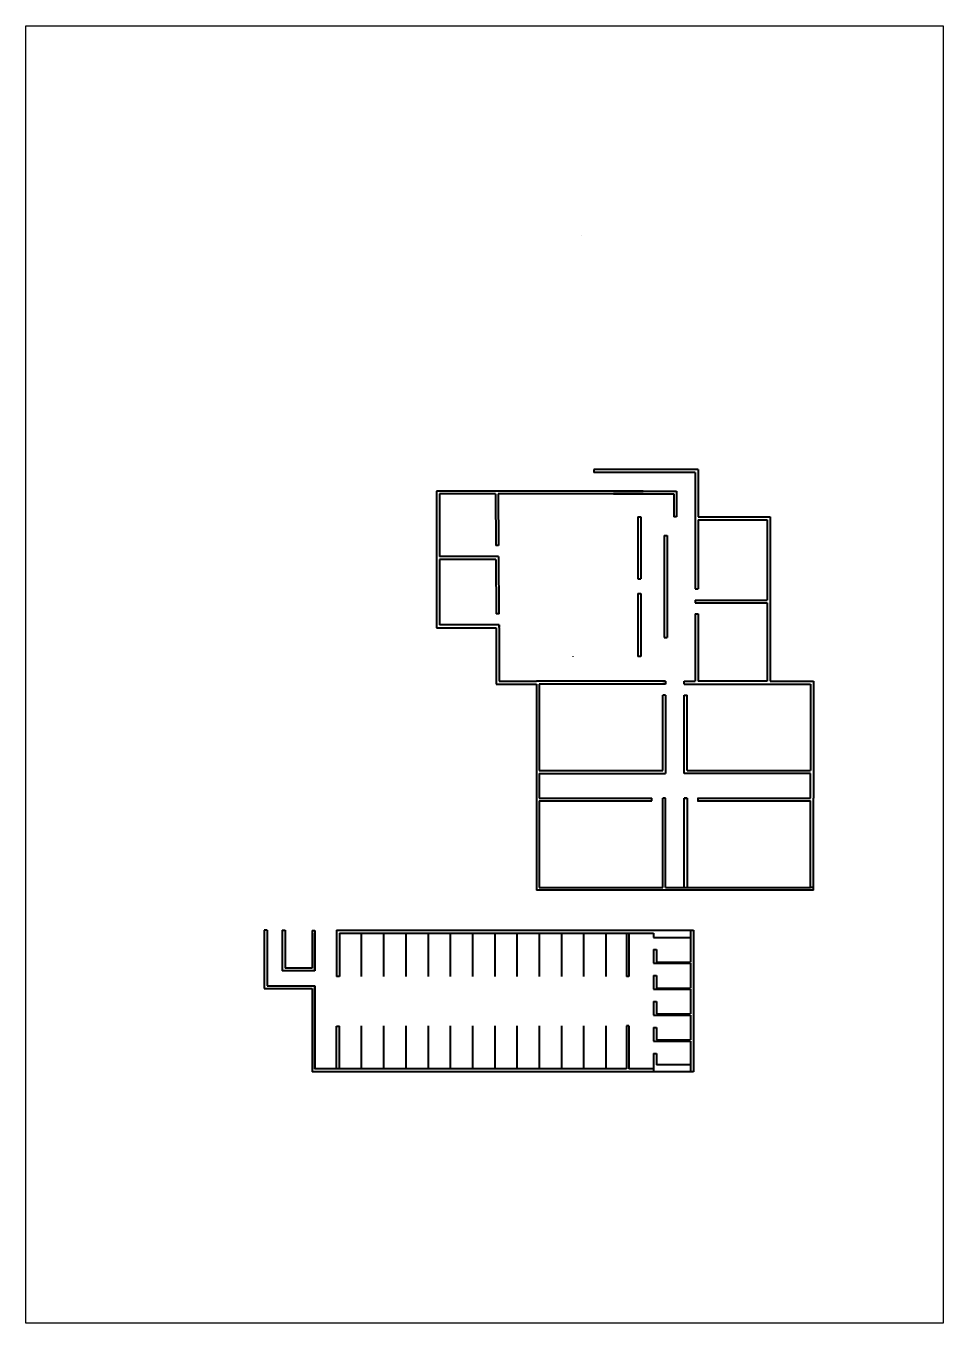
# Model space of a CAD drawing. Header units: metres. Extents: x -353 to 1688, y -477 to 135.
# Drawn here: x -130.1 to -55.9, y -477.2 to -372.2 of the extents above; entities that cross this region are included whole.
import ezdxf

# ---------------------------------------------------------------- set-up
doc = ezdxf.new("R2010")
doc.units = ezdxf.units.M
doc.header["$MEASUREMENT"] = 0
doc.layers.add('DIMENSION', color=240, linetype='Continuous', lineweight=40)
doc.layers.add('WALL', color=2, linetype='Continuous', lineweight=40)

# ---------------------------------------------------------------- blocks, each defined once
blk = doc.blocks.new('A$C4f24189a')
at = {"layer": 'Defpoints'}
blk.add_lwpolyline([(0, 0), (-74.25, 0), (-74.25, 105), (0, 105)], close=True, dxfattribs=at)
at = {"layer": 'WALL'}
for p, q in [((-29.25, 88.02), (-29.25, 88.02)), ((-28.26, 69.09), (-28.26, 68.86)), ((-19.84, 69.09), (-28.26, 69.09)), ((-20.07, 68.86), (-28.26, 68.86)), ((-20.07, 68.86), (-20.07, 67.06)), ((-19.84, 69.09), (-19.84, 67.06)), ((-24.27, 67.35), (-41.01, 67.35)), ((-41.01, 67.35), (-41.01, 56.28)), ((-26.67, 67.35), (-21.57, 67.35)), ((-21.57, 67.35), (-21.57, 65.26)), ((-40.78, 67.13), (-40.78, 62.05)), ((-36.24, 67.12), (-40.78, 67.12)), ((-36.24, 67.12), (-36.22, 62.95)), ((-24.27, 67.12), (-36.01, 67.12)), ((-36.01, 67.12), (-35.99, 62.95)), ((-26.67, 67.12), (-21.8, 67.12)), ((-21.8, 67.12), (-21.8, 65.26)), ((-20.07, 67.06), (-20.07, 59.43)), ((-19.84, 67.06), (-19.84, 65.26)), ((-24.7, 65.25), (-24.7, 60.25)), ((-24.7, 65.25), (-24.47, 65.25)), ((-24.47, 65.25), (-24.47, 60.25)), ((-21.57, 65.26), (-21.8, 65.26)), ((-19.84, 65.26), (-14.01, 65.26)), ((-14.01, 65.26), (-14.01, 51.95)), ((-19.84, 65.03), (-19.84, 59.43)), ((-19.84, 65.03), (-14.24, 65.03)), ((-14.24, 65.03), (-14.24, 58.53)), ((-22.57, 63.76), (-22.57, 55.5)), ((-22.57, 63.76), (-22.34, 63.76)), ((-22.34, 63.76), (-22.34, 55.5)), ((-35.98, 62.05), (-40.78, 62.05)), ((-35.98, 62.95), (-36.22, 62.95)), ((-35.98, 62.05), (-35.96, 57.41)), ((-40.78, 61.82), (-40.78, 56.51)), ((-36.21, 61.82), (-40.78, 61.82)), ((-36.21, 61.82), (-36.19, 57.41)), ((-24.7, 60.25), (-24.47, 60.25)), ((-36.19, 59.44), (-36.19, 59.44)), ((-24.7, 59.05), (-24.7, 53.95)), ((-24.7, 59.05), (-24.47, 59.05)), ((-24.47, 59.05), (-24.47, 53.95)), ((-20.07, 59.43), (-19.84, 59.43)), ((-20.07, 58.53), (-20.07, 58.3)), ((-20.07, 58.53), (-14.24, 58.53)), ((-20.07, 58.3), (-14.24, 58.3)), ((-14.24, 58.3), (-14.24, 51.95)), ((-40.78, 57.41), (-40.78, 57.41)), ((-35.95, 57.41), (-36.19, 57.41)), ((-20.07, 57.4), (-20.07, 51.95)), ((-20.07, 57.4), (-19.84, 57.4)), ((-19.84, 57.4), (-19.84, 51.95)), ((-41.01, 56.51), (-41.01, 56.51)), ((-41.01, 56.28), (-36.18, 56.28)), ((-35.95, 56.51), (-40.78, 56.51)), ((-40.78, 56.28), (-40.78, 56.28)), ((-36.18, 56.28), (-36.18, 56.28)), ((-36.18, 56.28), (-36.18, 56.05)), ((-36.18, 56.05), (-36.18, 51.72)), ((-36.18, 56.05), (-36.18, 51.95)), ((-35.96, 56.51), (-35.95, 56.05)), ((-35.95, 56.51), (-35.95, 56.33)), ((-35.95, 56.51), (-35.95, 56.51)), ((-35.95, 56.05), (-35.95, 51.95)), ((-22.57, 55.5), (-22.34, 55.5)), ((-29.94, 53.93), (-29.94, 53.95)), ((-24.47, 53.95), (-24.7, 53.95)), ((-36.18, 51.72), (-32.92, 51.72)), ((-35.95, 51.95), (-32.92, 51.95)), ((-22.46, 51.95), (-32.92, 51.95)), ((-32.92, 51.72), (-32.92, 44.49)), ((-32.69, 51.72), (-32.69, 44.72)), ((-22.46, 51.72), (-32.69, 51.72)), ((-22.69, 51.95), (-22.46, 51.95)), ((-22.46, 51.95), (-22.46, 51.72)), ((-20.97, 51.95), (-20.73, 51.95)), ((-20.97, 51.72), (-20.97, 51.95)), ((-20.97, 51.72), (-20.96, 51.72)), ((-20.97, 51.72), (-10.73, 51.72)), ((-20.73, 51.95), (-20.07, 51.95)), ((-14.24, 51.95), (-19.84, 51.95)), ((-14.01, 51.95), (-10.5, 51.95)), ((-10.73, 51.72), (-10.73, 44.72)), ((-10.5, 51.95), (-10.5, 44.49)), ((-22.69, 44.72), (-22.69, 50.82)), ((-22.46, 50.82), (-22.69, 50.82)), ((-22.46, 50.82), (-22.46, 44.49)), ((-20.97, 50.82), (-20.73, 50.82)), ((-20.97, 44.49), (-20.97, 50.82)), ((-20.73, 44.72), (-20.73, 50.82)), ((-20.97, 48.22), (-20.96, 48.22)), ((-32.92, 44.72), (-32.92, 42.72)), ((-32.69, 44.72), (-22.69, 44.72)), ((-32.69, 44.49), (-32.69, 42.49)), ((-32.69, 44.49), (-22.69, 44.49)), ((-22.69, 44.49), (-22.46, 44.49)), ((-20.96, 44.72), (-20.97, 44.72)), ((-20.96, 44.49), (-20.97, 44.49)), ((-20.73, 44.49), (-20.96, 44.49)), ((-20.73, 44.72), (-10.73, 44.72)), ((-10.73, 44.49), (-20.73, 44.49)), ((-20.73, 44.49), (-20.73, 44.49)), ((-19.83, 44.49), (-19.83, 44.49)), ((-10.73, 42.49), (-10.73, 44.49)), ((-10.5, 44.49), (-10.5, 42.49)), ((-32.92, 42.72), (-32.92, 42.49)), ((-32.92, 42.49), (-32.92, 35.03)), ((-32.69, 42.49), (-23.59, 42.49)), ((-32.69, 42.26), (-32.69, 42.26)), ((-32.69, 42.26), (-23.59, 42.26)), ((-32.69, 42.26), (-32.69, 35.26)), ((-32.69, 42.26), (-32.69, 42.25)), ((-23.59, 42.26), (-23.59, 42.49)), ((-22.46, 42.49), (-22.69, 42.49)), ((-22.69, 35.26), (-22.69, 42.49)), ((-22.46, 35.26), (-22.46, 42.49)), ((-20.97, 42.48), (-20.74, 42.48)), ((-20.97, 35.26), (-20.97, 42.48)), ((-20.96, 42.48), (-20.96, 42.48)), ((-20.73, 42.48), (-20.96, 42.48)), ((-20.73, 42.48), (-20.73, 38.99)), ((-20.73, 42.26), (-20.73, 35.26)), ((-19.89, 42.48), (-10.73, 42.49)), ((-19.89, 42.26), (-10.73, 42.26)), ((-19.83, 42.25), (-19.83, 42.48)), ((-10.73, 35.26), (-10.73, 42.26)), ((-10.5, 35.03), (-10.5, 42.49)), ((-20.74, 38.99), (-20.73, 38.99)), ((-10.5, 35.26), (-10.5, 35.86)), ((-10.5, 35.03), (-32.92, 35.03)), ((-32.69, 35.26), (-22.69, 35.26)), ((-22.46, 35.26), (-10.73, 35.26)), ((-22.46, 35.26), (-20.96, 35.26)), ((-10.5, 35.26), (-10.73, 35.26)), ((-54.96, 31.8), (-54.96, 28.5)), ((-54.73, 31.8), (-54.96, 31.8)), ((-54.73, 31.8), (-54.73, 28.5)), ((-53.5, 31.8), (-53.5, 28.5)), ((-53.5, 31.8), (-53.27, 31.8)), ((-53.27, 31.8), (-53.27, 28.73)), ((-51.09, 31.79), (-50.86, 31.79)), ((-51.09, 31.79), (-51.09, 28.73)), ((-50.86, 31.79), (-50.86, 28.5)), ((-50.86, 28.5), (-50.86, 31.56)), ((-49.1, 31.8), (-25.24, 31.8)), ((-49.1, 31.8), (-49.1, 28.05)), ((-48.87, 31.57), (-48.87, 28.05)), ((-48.87, 31.57), (-25.63, 31.57)), ((-47.07, 28.05), (-47.07, 31.57)), ((-45.27, 28.05), (-45.27, 31.57)), ((-43.47, 28.05), (-43.47, 31.57)), ((-41.67, 28.05), (-41.67, 31.57)), ((-41.67, 28.05), (-41.67, 31.57)), ((-39.87, 28.05), (-39.87, 31.57)), ((-38.37, 31.57), (-38.37, 31.57)), ((-38.37, 31.57), (-38.37, 31.57)), ((-38.37, 31.57), (-38.37, 31.57)), ((-38.37, 31.57), (-38.37, 31.57)), ((-38.07, 28.05), (-38.07, 31.57)), ((-36.27, 28.05), (-36.27, 31.57)), ((-34.47, 28.05), (-34.47, 31.57)), ((-32.67, 28.05), (-32.67, 31.57)), ((-30.87, 28.05), (-30.87, 31.57)), ((-29.07, 28.05), (-29.07, 31.57)), ((-27.27, 28.05), (-27.27, 31.57)), ((-25.63, 31.57), (-25.63, 28.05)), ((-25.63, 31.57), (-23.44, 31.57)), ((-25.43, 31.57), (-25.43, 28.05)), ((-25.24, 31.8), (-23.44, 31.8)), ((-23.44, 31.8), (-20.21, 31.8)), ((-23.44, 31.57), (-23.44, 31.22)), ((-20.44, 31.8), (-20.44, 29.22)), ((-20.21, 31.8), (-20.21, 20.33)), ((-23.44, 31.22), (-20.44, 31.22)), ((-23.44, 30.23), (-23.21, 30.23)), ((-23.44, 30.23), (-23.44, 29.12)), ((-23.21, 30.23), (-23.21, 29.22)), ((-54.96, 28.5), (-54.96, 27.07)), ((-54.73, 28.5), (-54.73, 27.3)), ((-50.86, 28.51), (-53.5, 28.51)), ((-51.09, 28.73), (-53.27, 28.73)), ((-23.44, 29.12), (-20.44, 29.12)), ((-23.21, 29.22), (-20.44, 29.22)), ((-20.44, 29.12), (-20.44, 27.12)), ((-54.73, 27.3), (-50.86, 27.3)), ((-50.86, 20.56), (-50.86, 27.3)), ((-50.86, 27.3), (-50.86, 20.56)), ((-48.87, 28.05), (-49.1, 28.05)), ((-48.87, 28.05), (-48.87, 28.05)), ((-25.43, 28.05), (-25.63, 28.05)), ((-23.44, 28.13), (-23.21, 28.13)), ((-23.44, 28.13), (-23.44, 27.02)), ((-23.21, 28.13), (-23.21, 27.12)), ((-54.96, 27.07), (-51.09, 27.07)), ((-51.09, 27.07), (-51.09, 20.33)), ((-23.44, 27.02), (-20.44, 27.02)), ((-23.21, 27.12), (-20.44, 27.12)), ((-20.44, 27.02), (-20.44, 25.02)), ((-23.44, 26.03), (-23.21, 26.03)), ((-23.44, 26.03), (-23.44, 24.92)), ((-23.21, 26.03), (-23.21, 25.02)), ((-23.44, 24.92), (-20.44, 24.92)), ((-23.21, 25.02), (-20.44, 25.02)), ((-20.44, 24.92), (-20.44, 22.92)), ((-49.1, 20.57), (-49.1, 24.03)), ((-49.1, 24.03), (-48.87, 24.03)), ((-48.87, 20.57), (-48.87, 24.03)), ((-47.07, 20.57), (-47.07, 24.05)), ((-45.27, 20.57), (-45.27, 24.05)), ((-43.47, 20.57), (-43.47, 24.05)), ((-41.67, 20.57), (-41.67, 24.05)), ((-39.87, 20.57), (-39.87, 24.05)), ((-38.07, 20.57), (-38.07, 24.05)), ((-36.27, 20.57), (-36.27, 24.05)), ((-34.47, 20.57), (-34.47, 24.05)), ((-32.67, 20.57), (-32.67, 24.05)), ((-30.87, 20.57), (-30.87, 24.05)), ((-29.07, 20.57), (-29.07, 24.05)), ((-27.27, 20.57), (-27.27, 24.05)), ((-25.63, 24.05), (-25.63, 20.57)), ((-25.43, 24.05), (-25.63, 24.05)), ((-25.43, 24.05), (-25.43, 20.57)), ((-23.44, 23.93), (-23.21, 23.93)), ((-23.44, 23.93), (-23.44, 22.82)), ((-23.21, 23.93), (-23.21, 22.92)), ((-23.44, 22.82), (-20.44, 22.82)), ((-23.21, 22.92), (-20.44, 22.92)), ((-20.44, 22.82), (-20.44, 20.33)), ((-23.44, 21.83), (-23.21, 21.83)), ((-23.44, 21.83), (-23.44, 20.33)), ((-23.21, 21.83), (-23.21, 20.91)), ((-20.21, 20.33), (-51.09, 20.33)), ((-27.27, 20.57), (-50.86, 20.57)), ((-49.7, 20.57), (-50.86, 20.57)), ((-25.63, 20.57), (-27.27, 20.57)), ((-23.44, 20.57), (-25.43, 20.57)), ((-20.44, 20.91), (-23.21, 20.91))]:
    blk.add_line(p, q, dxfattribs=at)

msp = doc.modelspace()

# ---------------------------------------------------------------- linework, layer by layer
at = {"layer": 'Defpoints'}
msp.add_lwpolyline([(-55.87823, -477.20867), (-130.12823, -477.20867), (-130.12823, -372.20867), (-55.87823, -372.20867)], close=True, dxfattribs=at)

# ---------------------------------------------------------------- block references
at = {"layer": 'DIMENSION'}
msp.add_blockref('A$C4f24189a', (-55.87823, -477.20867), dxfattribs=at)

doc.saveas('drawing.dxf')
